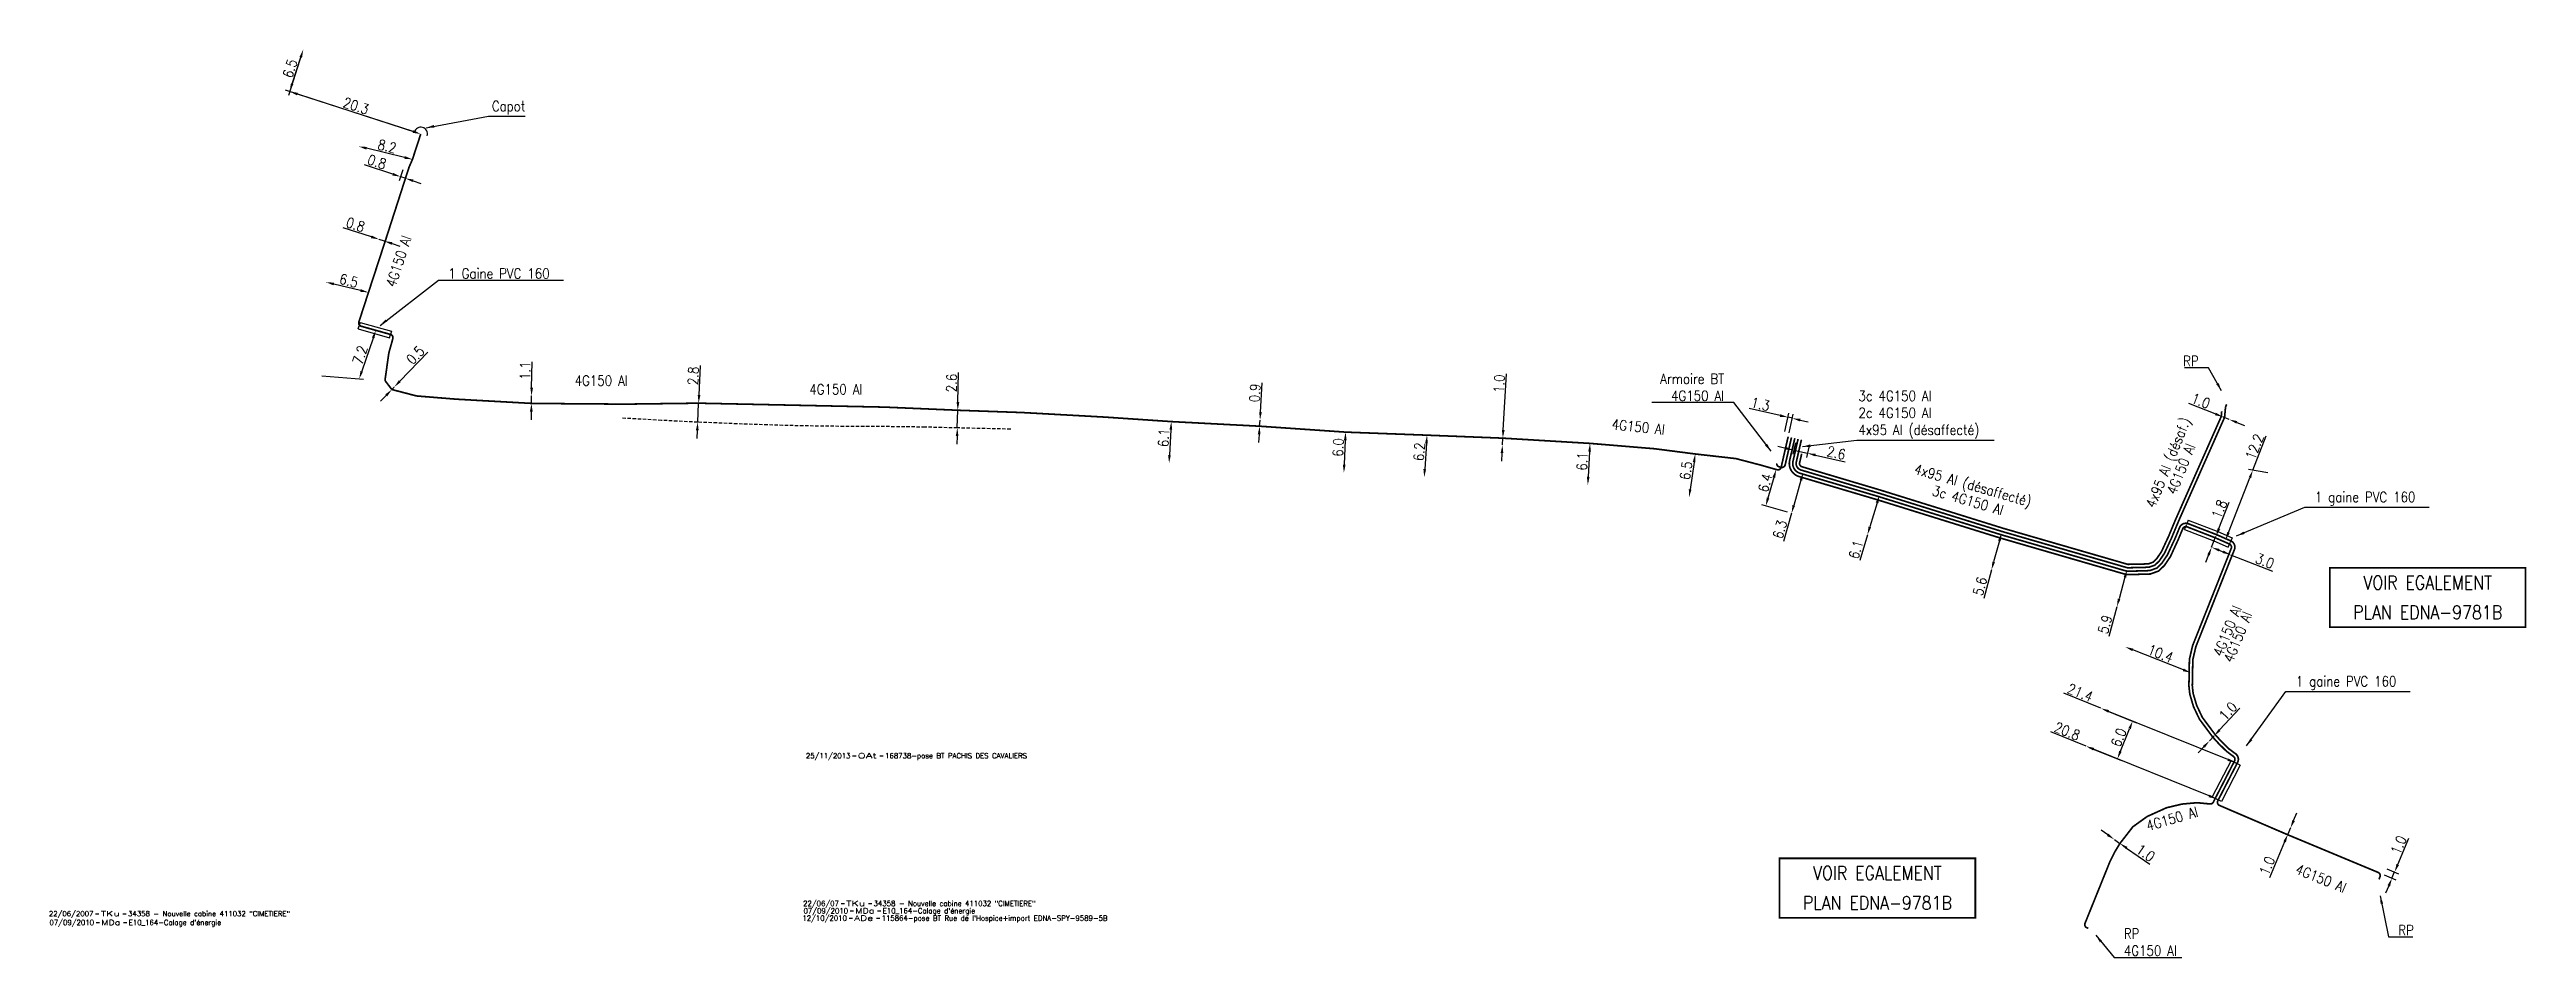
# Model space of a CAD drawing. Header units: millimetres. Extents: x 173000 to 173998, y 130000 to 131000.
# Drawn here: x 173399.7 to 173764.4, y 130481.5 to 130615.2 of the extents above; entities that cross this region are included whole.
import ezdxf
from ezdxf.enums import TextEntityAlignment as Align

# ---------------------------------------------------------------- set-up
doc = ezdxf.new("R2010")
doc.units = ezdxf.units.MM
doc.header["$PDMODE"] = 34
doc.linetypes.add('B_ST_Al', pattern=[2000, 1000, 1000])
doc.linetypes.add('DASHED', pattern=[0.75, 0.5, -0.25])
doc.layers.get('0').update_dxf_attribs({"linetype": 'CONTINUOUS'})
doc.layers.get('Defpoints').update_dxf_attribs({"linetype": 'CONTINUOUS'})
for name, color, linetype in [('B_100', 3, 'CONTINUOUS'), ('B_110', 1, 'CONTINUOUS'), ('B_300', 7, 'CONTINUOUS'), ('B_400', 7, 'CONTINUOUS'), ('B_900', 7, 'CONTINUOUS'), ('B_908', 252, 'CONTINUOUS')]:
    doc.layers.add(name, color=color, linetype=linetype)
doc.layers.add('B_910', color=7, linetype='CONTINUOUS', plot=False)
doc.styles.get("Standard").update_dxf_attribs({"font": 'romans.shx', "width": 0.85})
doc.linetypes.add('BT_HS', pattern='A,2,-1,["E",Standard,S=0.85,R=0,X=-0.27,Y=-0.4],-1', length=4)
doc.dimstyles.get("Standard").update_dxf_attribs({"dimtxt": 1.5, "dimasz": 1.2, "dimexe": 0.625, "dimexo": 0.625, "dimgap": 0.25, "dimtad": 1, "dimdec": 1, "dimzin": 0, "dimdsep": 46, "dimtxsty": 'Standard', "dimcen": -0.5, "dimadec": 0, "dimazin": 0, "dimtfac": 1, "dimtdec": 1, "dimtmove": 0, "dimatfit": 3, "dimfxl": 1, "dimtolj": 1, "dimtzin": 0, "dimarcsym": 0})

msp = doc.modelspace()

# ---------------------------------------------------------------- texts
at = {"layer": 'B_100', "linetype": 'Continuous', "width": 0.85}
for s, rotation, p in [('4G150 Al', 68, (173713.52, 130553.4)), ('3c 4G150 Al', 343.9087, (173682.15, 130548.78))]:
    msp.add_text(s, height=1.5, rotation=rotation, dxfattribs=at).set_placement(p, align=Align.MIDDLE)
at = {"layer": 'B_100', "linetype": 'B_ST_Al', "width": 0.85}
for rotation, p in [(68, (173720.36, 130529.55)), (68, (173721.9, 130528.66)), (16.136, (173712.21, 130501.89)), (338, (173734.14, 130493.11))]:
    msp.add_text('4G150 Al', height=1.5, rotation=rotation, dxfattribs=at).set_placement(p, align=Align.MIDDLE)
at = {"layer": 'B_100', "insert": (173716.14, 130568.54), "char_height": 1.5, "attachment_point": 9}
msp.add_mtext('RP', dxfattribs=at)
at = {"layer": 'B_100', "linetype": 'Continuous', "insert": (173666.03, 130557.9), "char_height": 1.5, "attachment_point": 7}
msp.add_mtext('3c 4G150 Al\\P{\\C1;2c 4G150 Al\\P\\C252;4x95 Al (désaffecté)}', dxfattribs=at)
at = {"layer": 'B_100', "linetype": 'B_ST_Al', "char_height": 1.5, "attachment_point": 7}
for s, insert in [('RP\\P4G150 Al', (173705.11, 130481.72)), ('RP', (173745.52, 130484.73))]:
    msp.add_mtext(s, dxfattribs=dict(at, insert=insert))
at = {"layer": 'B_110', "linetype": 'Continuous', "width": 0.85}
for rotation, p in [(71.9266, (173451.08, 130583.98)), (359.9602, (173480.9, 130566.4)), (359.9602, (173515.45, 130565.12)), (354.0376, (173633.62, 130559.59))]:
    msp.add_text('4G150 Al', height=1.5, rotation=rotation, dxfattribs=at).set_placement(p, align=Align.MIDDLE)
at = {"layer": 'B_110', "char_height": 1.5, "attachment_point": 9}
for s, insert in [('\\A1;', (173714.16, 130570.54)), ('Armoire BT\\P4G150 Al', (173646.25, 130563.42))]:
    msp.add_mtext(s, dxfattribs=dict(at, insert=insert))
at = {"layer": 'B_300', "linetype": 'Continuous', "insert": (173469.72, 130606.58), "char_height": 1.5, "attachment_point": 6}
msp.add_mtext('Capot', dxfattribs=at)
at = {"layer": 'B_400', "char_height": 1.5}
for s, insert, attachment_point in [('1 Gaine PVC 160 ', (173458.39, 130582.17), 4), ('1 gaine PVC 160', (173733.23, 130548.01), 7), ('1 gaine PVC 160', (173730.43, 130520.87), 7)]:
    msp.add_mtext(s, dxfattribs=dict(at, insert=insert, attachment_point=attachment_point))
at = {"layer": 'B_900', "width": 0.85}
for s, p in [('VOIR EGALEMENT', (173749.85, 130535.66)), ('PLAN EDNA-9781B', (173749.85, 130531.29)), ('VOIR EGALEMENT', (173668.82, 130492.89)), ('PLAN EDNA-9781B', (173668.82, 130488.51))]:
    msp.add_text(s, height=2, dxfattribs=at).set_placement(p, align=Align.CENTER)
at = {"layer": 'B_908', "color": 252, "linetype": 'Continuous', "width": 0.85}
msp.add_text('4x95 Al (désaf.)', height=1.5, rotation=68, dxfattribs=at).set_placement((173711.72, 130554.31), align=Align.MIDDLE)
at = {"layer": 'B_908', "linetype": 'BT_HS', "width": 0.85}
msp.add_text('4x95 Al (désaffecté)', height=1.5, rotation=343.9087, dxfattribs=at).set_placement((173682.85, 130550.88), align=Align.MIDDLE)

# ---------------------------------------------------------------- blocks, each defined once
blk = doc.blocks.new('GIS_MODF')
at = {"color": 0, "linetype": 'Continuous', "flags": 128}
for points in [[(-2.26, -0.01), (-1.76, -0.01)], [(1.76, -0.01), (2.26, -0.01)]]:
    blk.add_lwpolyline(points, dxfattribs=at)
at = {"color": 0, "linetype": 'Continuous'}
blk.add_attdef('DATE', text='', height=0.75, dxfattribs=at).set_placement((-2.58, -0.39), align=Align.RIGHT)
at = {"color": 0, "linetype": 'Continuous', "width": 3.590909}
blk.add_attdef('USER', text='', height=0.75, dxfattribs=at).set_placement((-1.52, -0.39), (1.31, -0.39), align=Align.FIT)
at = {"color": 0, "linetype": 'Continuous'}
blk.add_attdef('DESC', (2.53, -0.39), '', height=0.75, dxfattribs=at)
blk = doc.blocks.new('*D68')
at = {"layer": 'B_100', "color": 0, "linetype": 'Continuous', "lineweight": -2}
for p, q in [((173657.56, 130551.73), (173656.51, 130548.03)), ((173656.18, 130546.87), (173654.99, 130542.73))]:
    blk.add_line(p, q, dxfattribs=at)
at = {"layer": 'B_100', "color": 0, "linetype": 'Continuous'}
for points in [[(173657.37, 130551.78), (173657.76, 130551.67), (173657.89, 130552.88)], [(173656.32, 130548.08), (173656.7, 130547.97), (173656.18, 130546.87)]]:
    blk.add_solid(points, dxfattribs=at)
at = {"layer": 'Defpoints', "color": 0, "linetype": 'Continuous'}
for p in [(173657.89, 130552.88), (173656.18, 130546.87), (173656.18, 130546.87)]:
    blk.add_point(p, dxfattribs=at)
at = {"layer": 'B_100', "color": 0, "linetype": 'Continuous', "insert": (173654.46, 130544.5), "char_height": 1.5, "attachment_point": 5, "rotation": 74.0593}
blk.add_mtext('\\A1;6.3', dxfattribs=at)
blk = doc.blocks.new('*D69')
at = {"layer": 'B_100', "color": 0, "linetype": 'Continuous', "lineweight": -2}
for p, q in [((173668.78, 130548.4), (173667.7, 130544.86)), ((173667.36, 130543.71), (173666.21, 130539.93))]:
    blk.add_line(p, q, dxfattribs=at)
at = {"layer": 'B_100', "color": 0, "linetype": 'Continuous'}
for points in [[(173668.58, 130548.45), (173668.97, 130548.34), (173669.12, 130549.54)], [(173667.51, 130544.91), (173667.9, 130544.8), (173667.36, 130543.71)]]:
    blk.add_solid(points, dxfattribs=at)
at = {"layer": 'Defpoints', "color": 0, "linetype": 'Continuous'}
for p in [(173669.12, 130549.54), (173667.36, 130543.71), (173667.36, 130543.71)]:
    blk.add_point(p, dxfattribs=at)
at = {"layer": 'B_100', "color": 0, "linetype": 'Continuous', "insert": (173665.65, 130541.53), "char_height": 1.5, "attachment_point": 5, "rotation": 73.1549}
blk.add_mtext('\\A1;6.1', dxfattribs=at)
blk = doc.blocks.new('*D70')
at = {"layer": 'B_100', "color": 0, "linetype": 'Continuous', "lineweight": -2}
for p, q in [((173686.78, 130542.79), (173685.94, 130539.7)), ((173685.63, 130538.55), (173684.48, 130534.33))]:
    blk.add_line(p, q, dxfattribs=at)
at = {"layer": 'B_100', "color": 0, "linetype": 'Continuous'}
for points in [[(173686.59, 130542.84), (173686.98, 130542.74), (173687.1, 130543.95)], [(173685.75, 130539.76), (173686.14, 130539.65), (173685.63, 130538.55)]]:
    blk.add_solid(points, dxfattribs=at)
at = {"layer": 'Defpoints', "color": 0, "linetype": 'Continuous'}
for p in [(173687.1, 130543.95), (173685.63, 130538.55), (173685.63, 130538.55)]:
    blk.add_point(p, dxfattribs=at)
at = {"layer": 'B_100', "color": 0, "linetype": 'Continuous', "insert": (173683.93, 130536.12), "char_height": 1.5, "attachment_point": 5, "rotation": 74.7396}
blk.add_mtext('\\A1;5.6', dxfattribs=at)
blk = doc.blocks.new('*D71')
at = {"layer": 'B_100', "color": 0, "linetype": 'Continuous', "lineweight": -2}
for p, q in [((173719.15, 130541.42), (173719.7, 130541.2)), ((173720.82, 130540.76), (173726.98, 130538.34))]:
    blk.add_line(p, q, dxfattribs=at)
at = {"layer": 'B_100', "color": 0, "linetype": 'Continuous'}
for points in [[(173719.22, 130541.61), (173719.07, 130541.24), (173718.03, 130541.86)], [(173719.78, 130541.39), (173719.63, 130541.02), (173720.82, 130540.76)]]:
    blk.add_solid(points, dxfattribs=at)
at = {"layer": 'Defpoints', "color": 0, "linetype": 'Continuous'}
for p in [(173718.03, 130541.86), (173718.03, 130541.86), (173720.82, 130540.76)]:
    blk.add_point(p, dxfattribs=at)
at = {"layer": 'B_100', "color": 0, "linetype": 'Continuous', "insert": (173725.87, 130539.85), "char_height": 1.5, "attachment_point": 5, "rotation": 338.5097}
blk.add_mtext('\\A1;3.0', dxfattribs=at)
blk = doc.blocks.new('*D72')
at = {"layer": 'B_100', "color": 0, "linetype": 'Continuous', "lineweight": -2}
for p, q in [((173719.11, 130544.61), (173720.64, 130548.51)), ((173718.03, 130541.86), (173718.67, 130543.49)), ((173717.59, 130540.75), (173717.15, 130539.63))]:
    blk.add_line(p, q, dxfattribs=at)
at = {"layer": 'B_100', "color": 0, "linetype": 'Continuous'}
for points in [[(173718.92, 130544.68), (173719.3, 130544.54), (173718.67, 130543.49)], [(173717.4, 130540.82), (173717.78, 130540.67), (173718.03, 130541.86)]]:
    blk.add_solid(points, dxfattribs=at)
at = {"layer": 'Defpoints', "color": 0, "linetype": 'Continuous'}
for p in [(173718.67, 130543.49), (173718.03, 130541.86), (173718.03, 130541.86)]:
    blk.add_point(p, dxfattribs=at)
at = {"layer": 'B_100', "color": 0, "linetype": 'Continuous', "insert": (173719.17, 130547.48), "char_height": 1.5, "attachment_point": 5, "rotation": 68.5097}
blk.add_mtext('\\A1;1.8', dxfattribs=at)
blk = doc.blocks.new('*D73')
at = {"layer": 'B_100', "color": 0, "linetype": 'Continuous', "lineweight": -2}
for p, q in [((173701.74, 130518.15), (173696.25, 130520.37)), ((173720.42, 130510.6), (173702.85, 130517.7))]:
    blk.add_line(p, q, dxfattribs=at)
at = {"layer": 'B_100', "color": 0, "linetype": 'Continuous'}
for points in [[(173702.93, 130517.89), (173702.78, 130517.52), (173701.74, 130518.15)], [(173720.5, 130510.78), (173720.35, 130510.41), (173721.53, 130510.15)]]:
    blk.add_solid(points, dxfattribs=at)
at = {"layer": 'Defpoints', "color": 0, "linetype": 'Continuous'}
for p in [(173701.74, 130518.15), (173701.74, 130518.15), (173721.53, 130510.15)]:
    blk.add_point(p, dxfattribs=at)
at = {"layer": 'B_100', "color": 0, "linetype": 'Continuous', "insert": (173698.69, 130520.46), "char_height": 1.5, "attachment_point": 5, "rotation": 337.9826}
blk.add_mtext('\\A1;21.4', dxfattribs=at)
blk = doc.blocks.new('*D74')
at = {"layer": 'B_100', "color": 0, "linetype": 'Continuous', "lineweight": -2}
for p, q in [((173699.54, 130512.58), (173694.36, 130514.68)), ((173717.66, 130505.25), (173700.65, 130512.13))]:
    blk.add_line(p, q, dxfattribs=at)
at = {"layer": 'B_100', "color": 0, "linetype": 'Continuous'}
for points in [[(173700.73, 130512.32), (173700.58, 130511.95), (173699.54, 130512.58)], [(173717.74, 130505.44), (173717.59, 130505.07), (173718.78, 130504.8)]]:
    blk.add_solid(points, dxfattribs=at)
at = {"layer": 'Defpoints', "color": 0, "linetype": 'Continuous'}
for p in [(173699.54, 130512.58), (173699.54, 130512.58), (173718.78, 130504.8)]:
    blk.add_point(p, dxfattribs=at)
at = {"layer": 'B_100', "color": 0, "linetype": 'Continuous', "insert": (173696.77, 130514.78), "char_height": 1.5, "attachment_point": 5, "rotation": 337.9826}
blk.add_mtext('\\A1;20.8', dxfattribs=at)
blk = doc.blocks.new('*D75')
at = {"layer": 'B_100', "color": 0, "linetype": 'Continuous', "lineweight": -2}
for p, q in [((173702.24, 130517.95), (173706.99, 130516.03)), ((173704.61, 130511.82), (173705.96, 130515.15)), ((173699.99, 130512.39), (173704.74, 130510.47))]:
    blk.add_line(p, q, dxfattribs=at)
at = {"layer": 'B_100', "color": 0, "linetype": 'Continuous'}
for points in [[(173705.77, 130515.23), (173706.14, 130515.08), (173706.41, 130516.27)], [(173704.42, 130511.89), (173704.79, 130511.74), (173704.16, 130510.7)]]:
    blk.add_solid(points, dxfattribs=at)
at = {"layer": 'Defpoints', "color": 0, "linetype": 'Continuous'}
for p in [(173701.66, 130518.18), (173706.41, 130516.27), (173699.42, 130512.62)]:
    blk.add_point(p, dxfattribs=at)
at = {"layer": 'B_100', "color": 0, "linetype": 'Continuous', "insert": (173704.35, 130513.86), "char_height": 1.5, "attachment_point": 5, "rotation": 67.9826}
blk.add_mtext('\\A1;6.0', dxfattribs=at)
blk = doc.blocks.new('*D76')
at = {"layer": 'B_100', "color": 0, "linetype": 'Continuous', "lineweight": -2}
for p, q in [((173719.21, 130514.96), (173722.19, 130518.15)), ((173717.71, 130513.35), (173718.39, 130514.08)), ((173716.89, 130512.47), (173716.07, 130511.6))]:
    blk.add_line(p, q, dxfattribs=at)
at = {"layer": 'B_100', "color": 0, "linetype": 'Continuous'}
for points in [[(173719.06, 130515.09), (173719.35, 130514.82), (173718.39, 130514.08)], [(173716.74, 130512.61), (173717.03, 130512.34), (173717.71, 130513.35)]]:
    blk.add_solid(points, dxfattribs=at)
at = {"layer": 'Defpoints', "color": 0, "linetype": 'Continuous'}
for p in [(173718.39, 130514.08), (173717.71, 130513.35), (173717.71, 130513.35)]:
    blk.add_point(p, dxfattribs=at)
at = {"layer": 'B_100', "color": 0, "linetype": 'Continuous', "insert": (173720.44, 130517.74), "char_height": 1.5, "attachment_point": 5, "rotation": 46.9267}
blk.add_mtext('\\A1;1.0', dxfattribs=at)
blk = doc.blocks.new('*D77')
at = {"layer": 'B_100', "color": 0, "linetype": 'Continuous', "lineweight": -2}
for p, q in [((173730.11, 130501.63), (173730.58, 130502.74)), ((173729.65, 130500.53), (173729.26, 130499.6)), ((173728.79, 130498.5), (173726.55, 130493.21))]:
    blk.add_line(p, q, dxfattribs=at)
at = {"layer": 'B_100', "color": 0, "linetype": 'Continuous'}
for points in [[(173728.6, 130498.58), (173728.97, 130498.42), (173729.26, 130499.6)], [(173729.93, 130501.71), (173730.3, 130501.55), (173729.65, 130500.53)]]:
    blk.add_solid(points, dxfattribs=at)
at = {"layer": 'Defpoints', "color": 0, "linetype": 'Continuous'}
for p in [(173729.26, 130499.6), (173729.65, 130500.53), (173729.65, 130500.53)]:
    blk.add_point(p, dxfattribs=at)
at = {"layer": 'B_100', "color": 0, "linetype": 'Continuous', "insert": (173726.21, 130494.97), "char_height": 1.5, "attachment_point": 5, "rotation": 67.0966}
blk.add_mtext('\\A1;1.0', dxfattribs=at)
blk = doc.blocks.new('*D78')
at = {"layer": 'B_100', "color": 0, "linetype": 'Continuous', "lineweight": -2}
blk.add_line((173713.87, 130523.82), (173706.43, 130526.75), dxfattribs=at)
at = {"layer": 'B_100', "color": 0, "linetype": 'Continuous'}
for points in [[(173706.5, 130526.94), (173706.35, 130526.57), (173705.31, 130527.19)], [(173713.94, 130524), (173713.79, 130523.63), (173714.98, 130523.38)]]:
    blk.add_solid(points, dxfattribs=at)
at = {"layer": 'Defpoints', "color": 0, "linetype": 'Continuous'}
for p in [(173705.31, 130527.19), (173705.31, 130527.19), (173714.98, 130523.38)]:
    blk.add_point(p, dxfattribs=at)
at = {"layer": 'B_100', "color": 0, "linetype": 'Continuous', "insert": (173710.51, 130526.21), "char_height": 1.5, "attachment_point": 5, "rotation": 338.4586}
blk.add_mtext('\\A1;10.4', dxfattribs=at)
blk = doc.blocks.new('*D79')
at = {"layer": 'B_100', "color": 0, "linetype": 'Continuous', "lineweight": -2}
for p, q in [((173724.1, 130553.22), (173726.06, 130558.25)), ((173720.51, 130544.04), (173723.66, 130552.1)), ((173726.32, 130552.84), (173723.47, 130553.33))]:
    blk.add_line(p, q, dxfattribs=at)
at = {"layer": 'B_100', "color": 0, "linetype": 'Continuous'}
for points in [[(173723.48, 130552.17), (173723.85, 130552.03), (173724.1, 130553.22)], [(173720.33, 130544.11), (173720.7, 130543.96), (173720.08, 130542.92)]]:
    blk.add_solid(points, dxfattribs=at)
at = {"layer": 'Defpoints', "color": 0, "linetype": 'Continuous'}
for p in [(173724.1, 130553.22), (173726.94, 130552.73), (173720.08, 130542.92)]:
    blk.add_point(p, dxfattribs=at)
at = {"layer": 'B_100', "color": 0, "linetype": 'Continuous', "insert": (173724.37, 130556.66), "char_height": 1.5, "attachment_point": 5, "rotation": 68.6835}
blk.add_mtext('\\A1;12.2', dxfattribs=at)
blk = doc.blocks.new('*D80')
at = {"layer": 'B_100', "color": 0, "linetype": 'Continuous', "lineweight": -2}
for p, q in [((173656.75, 130557.25), (173656.37, 130555.55)), ((173655.33, 130556.43), (173654.16, 130556.69)), ((173656.5, 130556.16), (173658.54, 130555.7)), ((173658.79, 130556.8), (173658.4, 130555.09)), ((173659.71, 130555.43), (173664.08, 130554.44))]:
    blk.add_line(p, q, dxfattribs=at)
at = {"layer": 'B_100', "color": 0, "linetype": 'Continuous'}
for points in [[(173655.38, 130556.62), (173655.29, 130556.23), (173656.5, 130556.16)], [(173659.75, 130555.63), (173659.66, 130555.24), (173658.54, 130555.7)]]:
    blk.add_solid(points, dxfattribs=at)
at = {"layer": 'Defpoints', "color": 0, "linetype": 'Continuous'}
for p in [(173656.89, 130557.86), (173658.93, 130557.41), (173658.54, 130555.7)]:
    blk.add_point(p, dxfattribs=at)
at = {"layer": 'B_100', "color": 0, "linetype": 'Continuous', "insert": (173662.76, 130555.76), "char_height": 1.5, "attachment_point": 5, "rotation": 347.1853}
blk.add_mtext('\\A1;2.6', dxfattribs=at)
blk = doc.blocks.new('*D81')
at = {"layer": 'B_100', "color": 0, "linetype": 'Continuous', "lineweight": -2}
for p, q in [((173745.45, 130495.15), (173747.08, 130499.01)), ((173743.42, 130493.62), (173745.16, 130492.88)), ((173744.12, 130492.02), (173743.65, 130490.92)), ((173743.81, 130494.54), (173745.55, 130493.8)), ((173744.59, 130493.13), (173744.98, 130494.05))]:
    blk.add_line(p, q, dxfattribs=at)
at = {"layer": 'B_100', "color": 0, "linetype": 'Continuous'}
for points in [[(173745.26, 130495.23), (173745.63, 130495.07), (173744.98, 130494.05)], [(173743.94, 130492.1), (173744.31, 130491.94), (173744.59, 130493.13)]]:
    blk.add_solid(points, dxfattribs=at)
at = {"layer": 'Defpoints', "color": 0, "linetype": 'Continuous'}
for p in [(173742.84, 130493.87), (173743.23, 130494.79), (173744.98, 130494.05)]:
    blk.add_point(p, dxfattribs=at)
at = {"layer": 'B_100', "color": 0, "linetype": 'Continuous', "insert": (173745.58, 130498.02), "char_height": 1.5, "attachment_point": 5, "rotation": 67.0422}
blk.add_mtext('\\A1;1.0', dxfattribs=at)
blk = doc.blocks.new('*D82')
at = {"layer": 'B_100', "color": 0, "linetype": 'Continuous', "lineweight": -2}
for p, q in [((173718.58, 130561.5), (173714.68, 130563.04)), ((173720.62, 130560.69), (173719.69, 130561.06)), ((173721.74, 130560.25), (173722.86, 130559.81))]:
    blk.add_line(p, q, dxfattribs=at)
at = {"layer": 'B_100', "color": 0, "linetype": 'Continuous'}
for points in [[(173718.65, 130561.69), (173718.51, 130561.32), (173719.69, 130561.06)], [(173721.81, 130560.44), (173721.67, 130560.07), (173720.62, 130560.69)]]:
    blk.add_solid(points, dxfattribs=at)
at = {"layer": 'Defpoints', "color": 0, "linetype": 'Continuous'}
for p in [(173719.69, 130561.06), (173720.62, 130560.69), (173720.62, 130560.69)]:
    blk.add_point(p, dxfattribs=at)
at = {"layer": 'B_100', "color": 0, "linetype": 'Continuous', "insert": (173716.44, 130563.42), "char_height": 1.5, "attachment_point": 5, "rotation": 338.4505}
blk.add_mtext('\\A1;1.0', dxfattribs=at)
blk = doc.blocks.new('*D83')
at = {"layer": 'B_100', "color": 0, "linetype": 'Continuous', "lineweight": -2}
for p, q in [((173705.27, 130537.44), (173704.4, 130534.25)), ((173704.09, 130533.1), (173702.9, 130528.74))]:
    blk.add_line(p, q, dxfattribs=at)
at = {"layer": 'B_100', "color": 0, "linetype": 'Continuous'}
for points in [[(173705.08, 130537.49), (173705.47, 130537.39), (173705.59, 130538.6)], [(173704.21, 130534.31), (173704.6, 130534.2), (173704.09, 130533.1)]]:
    blk.add_solid(points, dxfattribs=at)
at = {"layer": 'Defpoints', "color": 0, "linetype": 'Continuous'}
for p in [(173705.59, 130538.6), (173704.09, 130533.1), (173704.09, 130533.1)]:
    blk.add_point(p, dxfattribs=at)
at = {"layer": 'B_100', "color": 0, "linetype": 'Continuous', "insert": (173702.35, 130530.51), "char_height": 1.5, "attachment_point": 5, "rotation": 74.7396}
blk.add_mtext('\\A1;5.9', dxfattribs=at)
blk = doc.blocks.new('*D84')
at = {"layer": 'B_100', "color": 0, "linetype": 'Continuous', "lineweight": -2}
for p, q in [((173702.73, 130499.52), (173701.75, 130500.21)), ((173703.72, 130498.83), (173704.54, 130498.26)), ((173705.52, 130497.58), (173708.96, 130495.18))]:
    blk.add_line(p, q, dxfattribs=at)
at = {"layer": 'B_100', "color": 0, "linetype": 'Continuous'}
for points in [[(173702.85, 130499.69), (173702.62, 130499.36), (173703.72, 130498.83)], [(173705.64, 130497.74), (173705.41, 130497.41), (173704.54, 130498.26)]]:
    blk.add_solid(points, dxfattribs=at)
at = {"layer": 'Defpoints', "color": 0, "linetype": 'Continuous'}
for p in [(173703.72, 130498.83), (173703.72, 130498.83), (173704.54, 130498.26)]:
    blk.add_point(p, dxfattribs=at)
at = {"layer": 'B_100', "color": 0, "linetype": 'Continuous', "insert": (173708.31, 130496.86), "char_height": 1.5, "attachment_point": 5, "rotation": 325.1265}
blk.add_mtext('\\A1;1.0', dxfattribs=at)
blk = doc.blocks.new('*D118')
at = {"layer": 'B_110', "color": 0, "linetype": 'Continuous', "lineweight": -2}
for p, q in [((173654.49, 130561.26), (173649.94, 130562.29)), ((173655.19, 130558.9), (173655.8, 130561.61)), ((173656.3, 130560.85), (173655.66, 130561)), ((173655.81, 130558.72), (173656.43, 130561.46)), ((173657.47, 130560.59), (173658.64, 130560.32))]:
    blk.add_line(p, q, dxfattribs=at)
at = {"layer": 'B_110', "color": 0, "linetype": 'Continuous'}
for points in [[(173654.53, 130561.46), (173654.45, 130561.07), (173655.66, 130561)], [(173657.51, 130560.78), (173657.42, 130560.39), (173656.3, 130560.85)]]:
    blk.add_solid(points, dxfattribs=at)
at = {"layer": 'Defpoints', "color": 0, "linetype": 'Continuous'}
for p in [(173655.66, 130561), (173655.05, 130558.29), (173655.68, 130558.11)]:
    blk.add_point(p, dxfattribs=at)
at = {"layer": 'B_110', "color": 0, "linetype": 'Continuous', "insert": (173651.61, 130562.94), "char_height": 1.5, "attachment_point": 5, "rotation": 347.2421}
blk.add_mtext('\\A1;1.3', dxfattribs=at)
blk = doc.blocks.new('*D119')
at = {"layer": 'B_110', "color": 0, "linetype": 'Continuous', "lineweight": -2}
for p, q in [((173653.33, 130553.48), (173653.31, 130553.49)), ((173653.58, 130552.16), (173652.71, 130549.11)), ((173655.58, 130547.04), (173651.78, 130548.13))]:
    blk.add_line(p, q, dxfattribs=at)
at = {"layer": 'B_110', "color": 0, "linetype": 'Continuous'}
for points in [[(173653.39, 130552.22), (173653.78, 130552.11), (173653.91, 130553.32)], [(173652.52, 130549.17), (173652.91, 130549.06), (173652.38, 130547.96)]]:
    blk.add_solid(points, dxfattribs=at)
at = {"layer": 'Defpoints', "color": 0, "linetype": 'Continuous'}
for p in [(173653.93, 130553.31), (173652.38, 130547.96), (173656.18, 130546.87)]:
    blk.add_point(p, dxfattribs=at)
at = {"layer": 'B_110', "color": 0, "linetype": 'Continuous', "insert": (173652.31, 130551.35), "char_height": 1.5, "attachment_point": 5, "rotation": 74.0593}
blk.add_mtext('\\A1;6.4', dxfattribs=at)
blk = doc.blocks.new('*D120')
at = {"layer": 'B_110', "color": 0, "linetype": 'Continuous', "lineweight": -2}
blk.add_line((173641.83, 130554.41), (173641.25, 130550.39), dxfattribs=at)
at = {"layer": 'B_110', "color": 0, "linetype": 'Continuous'}
for points in [[(173641.63, 130554.44), (173642.02, 130554.38), (173642, 130555.6)], [(173641.05, 130550.42), (173641.45, 130550.36), (173641.08, 130549.2)]]:
    blk.add_solid(points, dxfattribs=at)
at = {"layer": 'Defpoints', "color": 0, "linetype": 'Continuous'}
for p in [(173642, 130555.6), (173641.08, 130549.2), (173641.08, 130549.2)]:
    blk.add_point(p, dxfattribs=at)
at = {"layer": 'B_110', "color": 0, "linetype": 'Continuous', "insert": (173640.64, 130553.15), "char_height": 1.5, "attachment_point": 5, "rotation": 81.8018}
blk.add_mtext('\\A1;6.5', dxfattribs=at)
blk = doc.blocks.new('*D121')
at = {"layer": 'B_110', "color": 0, "linetype": 'Continuous', "lineweight": -2}
blk.add_line((173626.44, 130555.96), (173626.24, 130552.24), dxfattribs=at)
at = {"layer": 'B_110', "color": 0, "linetype": 'Continuous'}
for points in [[(173626.24, 130555.97), (173626.64, 130555.95), (173626.5, 130557.16)], [(173626.04, 130552.25), (173626.44, 130552.23), (173626.18, 130551.04)]]:
    blk.add_solid(points, dxfattribs=at)
at = {"layer": 'Defpoints', "color": 0, "linetype": 'Continuous'}
for p in [(173626.5, 130557.16), (173626.18, 130551.04), (173626.18, 130551.04)]:
    blk.add_point(p, dxfattribs=at)
at = {"layer": 'B_110', "color": 0, "linetype": 'Continuous', "insert": (173625.36, 130554.51), "char_height": 1.5, "attachment_point": 5, "rotation": 87.042}
blk.add_mtext('\\A1;6.1', dxfattribs=at)
blk = doc.blocks.new('*D122')
at = {"layer": 'B_110', "color": 0, "linetype": 'Continuous', "lineweight": -2}
for p, q in [((173613.73, 130559.13), (173614.21, 130567.39)), ((173613.61, 130556.93), (173613.66, 130557.93)), ((173613.54, 130555.74), (173613.47, 130554.54))]:
    blk.add_line(p, q, dxfattribs=at)
at = {"layer": 'B_110', "color": 0, "linetype": 'Continuous'}
for points in [[(173613.53, 130559.14), (173613.93, 130559.12), (173613.66, 130557.93)], [(173613.34, 130555.75), (173613.74, 130555.72), (173613.61, 130556.93)]]:
    blk.add_solid(points, dxfattribs=at)
at = {"layer": 'Defpoints', "color": 0, "linetype": 'Continuous'}
for p in [(173613.66, 130557.93), (173613.61, 130556.93), (173613.61, 130556.93)]:
    blk.add_point(p, dxfattribs=at)
at = {"layer": 'B_110', "color": 0, "linetype": 'Continuous', "insert": (173613.12, 130565.95), "char_height": 1.5, "attachment_point": 5, "rotation": 86.7072}
blk.add_mtext('\\A1;1.0', dxfattribs=at)
blk = doc.blocks.new('*D123')
at = {"layer": 'B_110', "color": 0, "linetype": 'Continuous', "lineweight": -2}
blk.add_line((173602.42, 130557.17), (173602.17, 130553.36), dxfattribs=at)
at = {"layer": 'B_110', "color": 0, "linetype": 'Continuous'}
for points in [[(173602.22, 130557.19), (173602.62, 130557.16), (173602.5, 130558.37)], [(173601.97, 130553.38), (173602.37, 130553.35), (173602.09, 130552.16)]]:
    blk.add_solid(points, dxfattribs=at)
at = {"layer": 'Defpoints', "color": 0, "linetype": 'Continuous'}
for p in [(173602.5, 130558.37), (173602.09, 130552.16), (173602.09, 130552.16)]:
    blk.add_point(p, dxfattribs=at)
at = {"layer": 'B_110', "color": 0, "linetype": 'Continuous', "insert": (173601.34, 130555.93), "char_height": 1.5, "attachment_point": 5, "rotation": 86.2316}
blk.add_mtext('\\A1;6.2', dxfattribs=at)
blk = doc.blocks.new('*D124')
at = {"layer": 'B_110', "color": 0, "linetype": 'Continuous', "lineweight": -2}
for p, q in [((173577.98, 130561.78), (173578.25, 130566.09)), ((173577.78, 130558.49), (173577.7, 130557.29)), ((173577.85, 130559.69), (173577.91, 130560.59))]:
    blk.add_line(p, q, dxfattribs=at)
at = {"layer": 'B_110', "color": 0, "linetype": 'Continuous'}
for points in [[(173577.79, 130561.8), (173578.18, 130561.77), (173577.91, 130560.59)], [(173577.58, 130558.5), (173577.98, 130558.48), (173577.85, 130559.69)]]:
    blk.add_solid(points, dxfattribs=at)
at = {"layer": 'Defpoints', "color": 0, "linetype": 'Continuous'}
for p in [(173577.85, 130559.69), (173577.91, 130560.59), (173577.91, 130560.59)]:
    blk.add_point(p, dxfattribs=at)
at = {"layer": 'B_110', "color": 0, "linetype": 'Continuous', "insert": (173577.16, 130564.59), "char_height": 1.5, "attachment_point": 5, "rotation": 86.4277}
blk.add_mtext('\\A1;0.9', dxfattribs=at)
blk = doc.blocks.new('*D125')
at = {"layer": 'B_110', "color": 0, "linetype": 'Continuous', "lineweight": -2}
blk.add_line((173564.78, 130559.18), (173564.58, 130555.43), dxfattribs=at)
at = {"layer": 'B_110', "color": 0, "linetype": 'Continuous'}
for points in [[(173564.58, 130559.19), (173564.98, 130559.17), (173564.85, 130560.37)], [(173564.38, 130555.44), (173564.78, 130555.42), (173564.52, 130554.24)]]:
    blk.add_solid(points, dxfattribs=at)
at = {"layer": 'Defpoints', "color": 0, "linetype": 'Continuous'}
for p in [(173564.85, 130560.37), (173564.52, 130554.24), (173564.52, 130554.24)]:
    blk.add_point(p, dxfattribs=at)
at = {"layer": 'B_110', "color": 0, "linetype": 'Continuous', "insert": (173563.72, 130557.99), "char_height": 1.5, "attachment_point": 5, "rotation": 86.9552}
blk.add_mtext('\\A1;6.1', dxfattribs=at)
blk = doc.blocks.new('*D126')
at = {"layer": 'B_110', "color": 0, "linetype": 'Continuous', "lineweight": -2}
for p, q in [((173533.43, 130563.24), (173533.53, 130567.61)), ((173533.34, 130559.44), (173533.4, 130562.04)), ((173533.31, 130558.24), (173533.28, 130557.04))]:
    blk.add_line(p, q, dxfattribs=at)
at = {"layer": 'B_110', "color": 0, "linetype": 'Continuous'}
for points in [[(173533.23, 130563.24), (173533.63, 130563.23), (173533.4, 130562.04)], [(173533.11, 130558.24), (173533.51, 130558.24), (173533.34, 130559.44)]]:
    blk.add_solid(points, dxfattribs=at)
at = {"layer": 'Defpoints', "color": 0, "linetype": 'Continuous'}
for p in [(173533.4, 130562.04), (173533.34, 130559.44), (173533.34, 130559.44)]:
    blk.add_point(p, dxfattribs=at)
at = {"layer": 'B_110', "color": 0, "linetype": 'Continuous', "insert": (173532.49, 130566.05), "char_height": 1.5, "attachment_point": 5, "rotation": 88.6506}
blk.add_mtext('\\A1;2.6', dxfattribs=at)
blk = doc.blocks.new('*D127')
at = {"layer": 'B_110', "color": 0, "linetype": 'Continuous', "lineweight": -2}
for p, q in [((173495.31, 130564.28), (173495.52, 130568.65)), ((173495.11, 130560.28), (173495.25, 130563.08)), ((173495.05, 130559.09), (173494.99, 130557.89))]:
    blk.add_line(p, q, dxfattribs=at)
at = {"layer": 'B_110', "color": 0, "linetype": 'Continuous'}
for points in [[(173495.11, 130564.29), (173495.51, 130564.27), (173495.25, 130563.08)], [(173494.85, 130559.1), (173495.25, 130559.08), (173495.11, 130560.28)]]:
    blk.add_solid(points, dxfattribs=at)
at = {"layer": 'Defpoints', "color": 0, "linetype": 'Continuous'}
for p in [(173495.25, 130563.08), (173495.11, 130560.28), (173495.11, 130560.28)]:
    blk.add_point(p, dxfattribs=at)
at = {"layer": 'B_110', "color": 0, "linetype": 'Continuous', "insert": (173494.44, 130567.11), "char_height": 1.5, "attachment_point": 5, "rotation": 87.1897}
blk.add_mtext('\\A1;2.8', dxfattribs=at)
blk = doc.blocks.new('*D128')
at = {"layer": 'B_110', "color": 0, "linetype": 'Continuous', "lineweight": -2}
for p, q in [((173470.66, 130565.35), (173470.73, 130569.17)), ((173470.61, 130561.85), (173470.59, 130560.65)), ((173470.63, 130563.05), (173470.64, 130564.15))]:
    blk.add_line(p, q, dxfattribs=at)
at = {"layer": 'B_110', "color": 0, "linetype": 'Continuous'}
for points in [[(173470.46, 130565.35), (173470.86, 130565.34), (173470.64, 130564.15)], [(173470.41, 130561.85), (173470.81, 130561.84), (173470.63, 130563.05)]]:
    blk.add_solid(points, dxfattribs=at)
at = {"layer": 'Defpoints', "color": 0, "linetype": 'Continuous'}
for p in [(173470.63, 130563.05), (173470.64, 130564.15), (173470.64, 130564.15)]:
    blk.add_point(p, dxfattribs=at)
at = {"layer": 'B_110', "color": 0, "linetype": 'Continuous', "insert": (173469.7, 130567.87), "char_height": 1.5, "attachment_point": 5, "rotation": 89.0701}
blk.add_mtext('\\A1;1.1', dxfattribs=at)
blk = doc.blocks.new('*D129')
at = {"layer": 'B_110', "color": 0, "linetype": 'Continuous', "lineweight": -2}
for p, q in [((173447.32, 130572.67), (173445.65, 130567.79)), ((173448.33, 130573.76), (173448.35, 130573.76)), ((173439.74, 130567.12), (173445.9, 130566.6))]:
    blk.add_line(p, q, dxfattribs=at)
at = {"layer": 'B_110', "color": 0, "linetype": 'Continuous'}
for points in [[(173447.13, 130572.74), (173447.51, 130572.61), (173447.71, 130573.81)], [(173445.46, 130567.85), (173445.84, 130567.72), (173445.26, 130566.65)]]:
    blk.add_solid(points, dxfattribs=at)
at = {"layer": 'Defpoints', "color": 0, "linetype": 'Continuous'}
for p in [(173447.69, 130573.81), (173439.1, 130567.18), (173445.26, 130566.65)]:
    blk.add_point(p, dxfattribs=at)
at = {"layer": 'B_110', "color": 0, "linetype": 'Continuous', "insert": (173445.4, 130570.17), "char_height": 1.5, "attachment_point": 5, "rotation": 71.1123}
blk.add_mtext('\\A1;7.2', dxfattribs=at)
blk = doc.blocks.new('*D130')
at = {"layer": 'B_110', "color": 0, "linetype": 'Continuous', "lineweight": -2}
for p, q in [((173451.25, 130566.32), (173455.36, 130570.61)), ((173450.08, 130565.09), (173450.42, 130565.45)), ((173450.87, 130565.02), (173450.87, 130565.02)), ((173449.25, 130564.23), (173448.42, 130563.36))]:
    blk.add_line(p, q, dxfattribs=at)
at = {"layer": 'B_110', "color": 0, "linetype": 'Continuous'}
for points in [[(173449.1, 130564.37), (173449.39, 130564.09), (173450.08, 130565.09)], [(173451.11, 130566.46), (173451.39, 130566.18), (173450.42, 130565.45)]]:
    blk.add_solid(points, dxfattribs=at)
at = {"layer": 'Defpoints', "color": 0, "linetype": 'Continuous'}
for p in [(173450.08, 130565.09), (173450.42, 130565.45), (173450.42, 130565.45)]:
    blk.add_point(p, dxfattribs=at)
at = {"layer": 'B_110', "color": 0, "linetype": 'Continuous', "insert": (173453.54, 130570.15), "char_height": 1.5, "attachment_point": 5, "rotation": 46.2048}
blk.add_mtext('\\A1;0.5', dxfattribs=at)
blk = doc.blocks.new('*D131')
at = {"layer": 'B_110', "color": 0, "linetype": 'Continuous', "lineweight": -2}
blk.add_line((173445.46, 130579.67), (173441.52, 130580.62), dxfattribs=at)
at = {"layer": 'B_110', "color": 0, "linetype": 'Continuous'}
for points in [[(173441.57, 130580.82), (173441.47, 130580.43), (173440.36, 130580.91)], [(173445.51, 130579.87), (173445.41, 130579.48), (173446.63, 130579.39)]]:
    blk.add_solid(points, dxfattribs=at)
at = {"layer": 'Defpoints', "color": 0, "linetype": 'Continuous'}
for p in [(173440.36, 130580.91), (173440.36, 130580.91), (173446.63, 130579.39)]:
    blk.add_point(p, dxfattribs=at)
at = {"layer": 'B_110', "color": 0, "linetype": 'Continuous', "insert": (173443.73, 130581.12), "char_height": 1.5, "attachment_point": 5, "rotation": 346.4126}
blk.add_mtext('\\A1;6.5', dxfattribs=at)
blk = doc.blocks.new('*D132')
at = {"layer": 'B_110', "color": 0, "linetype": 'Continuous', "lineweight": -2}
for p, q in [((173447.07, 130587.57), (173442.9, 130588.91)), ((173448.97, 130586.95), (173448.21, 130587.2)), ((173450.11, 130586.59), (173451.25, 130586.22))]:
    blk.add_line(p, q, dxfattribs=at)
at = {"layer": 'B_110', "color": 0, "linetype": 'Continuous'}
for points in [[(173447.13, 130587.76), (173447, 130587.38), (173448.21, 130587.2)], [(173450.17, 130586.78), (173450.05, 130586.4), (173448.97, 130586.95)]]:
    blk.add_solid(points, dxfattribs=at)
at = {"layer": 'Defpoints', "color": 0, "linetype": 'Continuous'}
for p in [(173448.21, 130587.2), (173448.21, 130587.2), (173448.97, 130586.95)]:
    blk.add_point(p, dxfattribs=at)
at = {"layer": 'B_110', "color": 0, "linetype": 'Continuous', "insert": (173444.72, 130589.37), "char_height": 1.5, "attachment_point": 5, "rotation": 342.1538}
blk.add_mtext('\\A1;0.8', dxfattribs=at)
blk = doc.blocks.new('*D133')
at = {"layer": 'B_110', "color": 0, "linetype": 'Continuous', "lineweight": -2}
blk.add_line((173451.94, 130599.26), (173446.35, 130600.61), dxfattribs=at)
at = {"layer": 'B_110', "color": 0, "linetype": 'Continuous'}
for points in [[(173446.4, 130600.81), (173446.3, 130600.42), (173445.18, 130600.89)], [(173451.99, 130599.46), (173451.89, 130599.07), (173453.11, 130598.98)]]:
    blk.add_solid(points, dxfattribs=at)
at = {"layer": 'Defpoints', "color": 0, "linetype": 'Continuous'}
for p in [(173445.18, 130600.89), (173445.18, 130600.89), (173453.11, 130598.98)]:
    blk.add_point(p, dxfattribs=at)
at = {"layer": 'B_110', "color": 0, "linetype": 'Continuous', "insert": (173449.38, 130600.91), "char_height": 1.5, "attachment_point": 5, "rotation": 346.4258}
blk.add_mtext('\\A1;8.2', dxfattribs=at)
blk = doc.blocks.new('*D134')
at = {"layer": 'B_110', "color": 0, "linetype": 'Continuous', "lineweight": -2}
for p, q in [((173450.22, 130596.8), (173446.06, 130598.16)), ((173451.69, 130597.45), (173451.16, 130595.83)), ((173452.07, 130596.19), (173451.36, 130596.43)), ((173452.4, 130597.22), (173451.88, 130595.6)), ((173453.21, 130595.82), (173454.35, 130595.45))]:
    blk.add_line(p, q, dxfattribs=at)
at = {"layer": 'B_110', "color": 0, "linetype": 'Continuous'}
for points in [[(173450.28, 130596.99), (173450.15, 130596.61), (173451.36, 130596.43)], [(173453.27, 130596.01), (173453.15, 130595.63), (173452.07, 130596.19)]]:
    blk.add_solid(points, dxfattribs=at)
at = {"layer": 'Defpoints', "color": 0, "linetype": 'Continuous'}
for p in [(173451.89, 130598.04), (173452.6, 130597.81), (173451.36, 130596.43)]:
    blk.add_point(p, dxfattribs=at)
at = {"layer": 'B_110', "color": 0, "linetype": 'Continuous', "insert": (173447.88, 130598.62), "char_height": 1.5, "attachment_point": 5, "rotation": 341.8675}
blk.add_mtext('\\A1;0.8', dxfattribs=at)
blk = doc.blocks.new('*D135')
at = {"layer": 'B_110', "color": 0, "linetype": 'Continuous', "lineweight": -2}
for p, q in [((173436.84, 130614.56), (173434.84, 130608.37)), ((173453.2, 130603.08), (173436.17, 130608.6))]:
    blk.add_line(p, q, dxfattribs=at)
at = {"layer": 'B_110', "color": 0, "linetype": 'Continuous'}
for points in [[(173436.23, 130608.79), (173436.11, 130608.41), (173435.03, 130608.97)], [(173453.26, 130603.27), (173453.14, 130602.89), (173454.34, 130602.71)]]:
    blk.add_solid(points, dxfattribs=at)
at = {"layer": 'Defpoints', "color": 0, "linetype": 'Continuous'}
for p in [(173437.03, 130615.15), (173435.03, 130608.97), (173454.34, 130602.71)]:
    blk.add_point(p, dxfattribs=at)
at = {"layer": 'B_110', "color": 0, "linetype": 'Continuous', "insert": (173444.8, 130606.85), "char_height": 1.5, "attachment_point": 5, "rotation": 342.0522}
blk.add_mtext('\\A1;20.3', dxfattribs=at)
blk = doc.blocks.new('B_300_05')
at = {"color": 0, "linetype": 'Continuous'}
blk.add_arc((0, 0), 1, 270, 90, dxfattribs=at)
at = {"color": 0, "linetype": 'Continuous', "width": 0.75, "flags": 3}
for tag, p in [('DEF_COUP', (0, -7.5)), ('DEF_LEG', (0, -5)), ('DEF_TYPE', (0, -10))]:
    blk.add_attdef(tag, text='', height=1.2, dxfattribs=at).set_placement(p, align=Align.MIDDLE)
blk = doc.blocks.new('*D138')
at = {"layer": 'B_110', "color": 0, "linetype": 'Continuous', "lineweight": -2}
blk.add_line((173590.46, 130557.63), (173590.31, 130554.03), dxfattribs=at)
at = {"layer": 'B_110', "color": 0, "linetype": 'Continuous'}
for points in [[(173590.26, 130557.63), (173590.66, 130557.62), (173590.51, 130558.82)], [(173590.11, 130554.04), (173590.51, 130554.02), (173590.26, 130552.83)]]:
    blk.add_solid(points, dxfattribs=at)
at = {"layer": 'Defpoints', "color": 0, "linetype": 'Continuous'}
for p in [(173590.51, 130558.82), (173590.26, 130552.83), (173590.26, 130552.83)]:
    blk.add_point(p, dxfattribs=at)
at = {"layer": 'B_110', "color": 0, "linetype": 'Continuous', "insert": (173589.42, 130556.57), "char_height": 1.5, "attachment_point": 5, "rotation": 87.59}
blk.add_mtext('\\A1;6.0', dxfattribs=at)
blk = doc.blocks.new('*D139')
at = {"layer": 'B_110', "color": 0, "linetype": 'Continuous', "lineweight": -2}
for p, q in [((173435.4, 130610.11), (173436.66, 130614.01)), ((173453.75, 130602.91), (173434.43, 130609.16))]:
    blk.add_line(p, q, dxfattribs=at)
at = {"layer": 'B_110', "color": 0, "linetype": 'Continuous'}
for points in [[(173436.47, 130614.07), (173436.85, 130613.95), (173437.03, 130615.15)], [(173435.21, 130610.17), (173435.59, 130610.05), (173435.03, 130608.97)]]:
    blk.add_solid(points, dxfattribs=at)
at = {"layer": 'Defpoints', "color": 0, "linetype": 'Continuous'}
for p in [(173437.03, 130615.15), (173437.03, 130615.15), (173454.34, 130602.71)]:
    blk.add_point(p, dxfattribs=at)
at = {"layer": 'B_110', "color": 0, "linetype": 'Continuous', "insert": (173435.08, 130612.37), "char_height": 1.5, "attachment_point": 5, "rotation": 72.0522}
blk.add_mtext('\\A1;6.5', dxfattribs=at)

# ---------------------------------------------------------------- dimensions: what is measured, and where the dimension line sits
at = {"layer": 'B_100', "linetype": 'Continuous'}
for base, p1, p2, angle, picture, middle in [((173720.62, 130560.69), (173719.69, 130561.06), (173720.62, 130560.69), 158.4505, '*D82', (173716.07, 130562.49)), ((173656.18, 130546.87), (173657.89, 130552.88), (173656.18, 130546.87), 74.0593, '*D68', (173655.42, 130544.22)), ((173667.36, 130543.71), (173669.12, 130549.54), (173667.36, 130543.71), 73.1549, '*D69', (173666.61, 130541.24)), ((173718.03, 130541.86), (173718.67, 130543.49), (173718.03, 130541.86), 68.5097, '*D72', (173720.1, 130547.12)), ((173685.63, 130538.55), (173687.1, 130543.95), (173685.63, 130538.55), 74.7396, '*D70', (173684.89, 130535.86)), ((173718.03, 130541.86), (173720.82, 130540.76), (173718.03, 130541.86), 338.5097, '*D71', (173725.51, 130538.92)), ((173705.31, 130527.19), (173714.98, 130523.38), (173705.31, 130527.19), 338.4586, '*D78', (173710.15, 130525.28)), ((173701.74, 130518.1528), (173721.533, 130510.149), (173701.74, 130518.1528), 337.9826, '*D73', (173698.3154, 130519.5377)), ((173706.41, 130516.27), (173699.42, 130512.62), (173701.66, 130518.18), 247.9826, '*D75', (173705.28, 130513.48)), ((173717.71, 130513.35), (173718.39, 130514.08), (173717.71, 130513.35), 46.9267, '*D76', (173721.17, 130517.06)), ((173699.54, 130512.58), (173718.78, 130504.8), (173699.54, 130512.58), 337.9826, '*D74', (173696.4, 130513.85)), ((173729.65, 130500.53), (173729.26, 130499.6), (173729.65, 130500.53), 247.0966, '*D77', (173727.14, 130494.59)), ((173703.72, 130498.83), (173704.54, 130498.26), (173703.72, 130498.83), 325.1265, '*D84', (173707.73, 130496.04)), ((173744.98, 130494.05), (173742.84, 130493.87), (173743.23, 130494.79), 247.0422, '*D81', (173746.5, 130497.63))]:
    dim = msp.add_linear_dim(base=base, p1=p1, p2=p2, angle=angle, dimstyle='Standard', dxfattribs=at)
    dim.commit()
    dim.dimension.update_dxf_attribs({"geometry": picture, "text_midpoint": middle, "dimtype": 160})
for base, p1, p2, angle, text, picture, middle in [((173658.54, 130555.7), (173656.89, 130557.86), (173658.93, 130557.41), 167.1853, '2.6', '*D80', (173662.54, 130554.79)), ((173724.1, 130553.22), (173720.08, 130542.92), (173726.94, 130552.73), 248.6835, '12.2', '*D79', (173725.3, 130556.3))]:
    dim = msp.add_linear_dim(base=base, p1=p1, p2=p2, angle=angle, text=text, dimstyle='Standard', dxfattribs=at)
    dim.commit()
    dim.dimension.update_dxf_attribs({"geometry": picture, "text_midpoint": middle, "dimtype": 160})
dim = msp.add_linear_dim(base=(173704.09, 130533.1), p1=(173705.59, 130538.6), p2=(173704.09, 130533.1), angle=74.7396, text='5.9', dimstyle='Standard', override={"dimtmove": 0}, dxfattribs=at)
dim.commit()
dim.dimension.update_dxf_attribs({"geometry": '*D83', "text_midpoint": (173703.31, 130530.24), "dimtype": 160})
at = {"layer": 'B_110', "linetype": 'Continuous'}
for base, p1, p2, angle, picture, middle in [((173437.03, 130615.15), (173454.34, 130602.71), (173437.03, 130615.15), 252.0522, '*D139', (173436.03, 130612.06)), ((173435.03, 130608.97), (173454.34, 130602.71), (173437.03, 130615.15), 342.0522, '*D135', (173444.5, 130605.9)), ((173445.18, 130600.89), (173453.11, 130598.98), (173445.18, 130600.89), 346.4258, '*D133', (173449.15, 130599.94)), ((173451.36, 130596.43), (173452.6, 130597.81), (173451.89, 130598.04), 341.8675, '*D134', (173447.57, 130597.67)), ((173448.21, 130587.2), (173448.97, 130586.95), (173448.21, 130587.2), 342.1538, '*D132', (173444.41, 130588.42)), ((173440.36, 130580.91), (173446.63, 130579.39), (173440.36, 130580.91), 346.4126, '*D131', (173443.49, 130580.15)), ((173450.42, 130565.45), (173450.08, 130565.09), (173450.42, 130565.45), 226.2048, '*D130', (173454.26, 130569.46)), ((173470.64, 130564.15), (173470.63, 130563.05), (173470.64, 130564.15), 269.0701, '*D128', (173470.7, 130567.86)), ((173495.11, 130560.28), (173495.25, 130563.08), (173495.11, 130560.28), 87.1897, '*D127', (173495.44, 130567.06)), ((173533.34, 130559.44), (173533.4, 130562.04), (173533.34, 130559.44), 88.6506, '*D126', (173533.49, 130566.02)), ((173577.91, 130560.59), (173577.85, 130559.69), (173577.91, 130560.59), 266.4277, '*D124', (173578.16, 130564.53)), ((173613.61, 130556.93), (173613.66, 130557.93), (173613.61, 130556.93), 86.7072, '*D122', (173614.12, 130565.9)), ((173564.52, 130554.24), (173564.85, 130560.37), (173564.52, 130554.24), 86.9552, '*D125', (173564.72, 130557.94)), ((173590.26, 130552.83), (173590.51, 130558.82), (173590.26, 130552.83), 87.59, '*D138', (173590.42, 130556.53)), ((173602.09, 130552.16), (173602.5, 130558.37), (173602.09, 130552.16), 86.2316, '*D123', (173602.34, 130555.87)), ((173626.18, 130551.04), (173626.5, 130557.16), (173626.18, 130551.04), 87.042, '*D121', (173626.36, 130554.46)), ((173641.08, 130549.2), (173642, 130555.6), (173641.08, 130549.2), 81.8018, '*D120', (173641.62, 130553.01))]:
    dim = msp.add_linear_dim(base=base, p1=p1, p2=p2, angle=angle, dimstyle='Standard', dxfattribs=at)
    dim.commit()
    dim.dimension.update_dxf_attribs({"geometry": picture, "text_midpoint": middle, "dimtype": 160})
for base, p1, p2, angle, text, picture, middle in [((173445.26, 130566.65), (173447.69, 130573.81), (173439.1, 130567.18), 71.1123, '7.2', '*D129', (173446.35, 130569.84)), ((173655.66, 130561), (173655.68, 130558.11), (173655.05, 130558.29), 347.2421, '1.3', '*D118', (173651.39, 130561.96)), ((173652.38, 130547.96), (173653.93, 130553.31), (173656.18, 130546.87), 74.0593, '6.4', '*D119', (173653.28, 130551.08))]:
    dim = msp.add_linear_dim(base=base, p1=p1, p2=p2, angle=angle, text=text, dimstyle='Standard', dxfattribs=at)
    dim.commit()
    dim.dimension.update_dxf_attribs({"geometry": picture, "text_midpoint": middle, "dimtype": 160})

# ---------------------------------------------------------------- linework, layer by layer
at = {"layer": 'B_100', "linetype": 'B_ST_Al', "const_width": 0.25, "flags": 128}
for points in [[(173657.63, 130557.7), (173656.88, 130554.42, 0.395725), (173657.57, 130553.24), (173669.2, 130549.78), (173687.17, 130544.19), (173705.62, 130538.85), (173707.56, 130538.88), (173708.83, 130538.93), (173709.68, 130539.23), (173710.31, 130539.83), (173711.09, 130540.98), (173711.72, 130542.35), (173712.14, 130543.25), (173712.86, 130544.98), (173713.24, 130545.88), (173719.91, 130560.92, 0.082165), (173719.95, 130561.08), (173720.07, 130562.4, -0.07781), (173720.1, 130562.55), (173720.25, 130562.91)], [(173656.66, 130557.92), (173655.9, 130554.65, 0.395725), (173657.28, 130552.28), (173668.91, 130548.83), (173686.9, 130543.23), (173705.49, 130537.84), (173707.35, 130537.88), (173709.02, 130537.93), (173710.22, 130538.36), (173711.08, 130539.18), (173711.97, 130540.49), (173712.64, 130541.96), (173713.12, 130543), (173713.78, 130544.59, -0.40753), (173714.42, 130544.87), (173718.57, 130543.26), (173720.66, 130542.34, -0.403611), (173720.92, 130541.7), (173720.59, 130540.86), (173715.23, 130527.37), (173714.76, 130525.34), (173714.73, 130523.38), (173714.69, 130521.46), (173714.82, 130520.25), (173715.36, 130518.41), (173716.24, 130516.55), (173718.18, 130513.94, 0.025127), (173718.21, 130513.9), (173719.1, 130512.93), (173720.21, 130511.84), (173721.27, 130511.05, -0.367508), (173721.42, 130510.42), (173718.28, 130504.33, -0.307591), (173717.79, 130504.07), (173715.89, 130504.25), (173713.66, 130504.05), (173711.4, 130503.51), (173708.56, 130502.23), (173706.44, 130500.71), (173704.54, 130498.26), (173703.77, 130497), (173703.07, 130495.6), (173699.39, 130486.49, 0.409695), (173699.65, 130485.85), (173699.88, 130485.75), (173699.88, 130485.75)], [(173657.14, 130557.81), (173656.39, 130554.53, 0.395725), (173657.43, 130552.76), (173669.05, 130549.31), (173687, 130543.72), (173705.56, 130538.34), (173707.51, 130538.38), (173708.92, 130538.43), (173709.95, 130538.79), (173710.7, 130539.51), (173711.53, 130540.74), (173712, 130541.77), (173712.63, 130543.11), (173713.32, 130544.78, -0.40753), (173714.6, 130545.33), (173718.77, 130543.72), (173720.86, 130542.8, -0.403611), (173721.39, 130541.52), (173721.05, 130540.67), (173715.71, 130527.22), (173715.26, 130525.28), (173715.23, 130523.37), (173715.19, 130521.48), (173715.31, 130520.35), (173715.83, 130518.59), (173716.67, 130516.81), (173718.57, 130514.26, 0.025127), (173718.6, 130514.22), (173719.46, 130513.28), (173720.53, 130512.22), (173721.57, 130511.45, -0.367508), (173721.86, 130510.19), (173718.95, 130504.54, 0.43496), (173719.2, 130503.85), (173729.23, 130499.54), (173742.55, 130493.99, -0.415627), (173742.82, 130493.33), (173742.68, 130492.97)]]:
    msp.add_lwpolyline(points, format="xyb", dxfattribs=at)
at = {"layer": 'B_110', "linetype": 'B_ST_Al', "const_width": 0.25, "flags": 128}
for points in [[(173655.68, 130558.15), (173654.65, 130553.65, -0.429771), (173654.03, 130553.28), (173651.73, 130553.94), (173647.99, 130554.92), (173642, 130555.6), (173636.03, 130556.37), (173626.5, 130557.16), (173613.66, 130557.93), (173602.5, 130558.37), (173590.51, 130558.82), (173577.85, 130559.69), (173564.84, 130560.37), (173555.09, 130561.03), (173542.94, 130561.7), (173533.4, 130562.04), (173522.66, 130562.5), (173513.22, 130562.7), (173495.25, 130563.08), (173484.47, 130562.94), (173477.43, 130562.99), (173470.63, 130563.05), (173459.54, 130563.67, -0.006215), (173459.54, 130563.67), (173453.77, 130564.14, -0.04361), (173453.68, 130564.15), (173450.24, 130565.05, -0.166847), (173449.97, 130565.23), (173449.18, 130566.26, -0.201204), (173449.09, 130566.63), (173449.62, 130570.42, -0.033685), (173449.63, 130570.48), (173450.22, 130572.58, 0.414528), (173449.88, 130573.2), (173445.56, 130574.41, -0.425979), (173445.22, 130575.05), (173446.63, 130579.39), (173449.09, 130586.92), (173452.6, 130597.81), (173453.11, 130598.98), (173454.33, 130602.72), (173454.33, 130602.72)], [(173653.99, 130554.2, 0.337215), (173654.35, 130553.71), (173654.62, 130553.64, 0.429771), (173655.24, 130554), (173656.17, 130558.03)]]:
    msp.add_lwpolyline(points, format="xyb", dxfattribs=at)
at = {"layer": 'B_110', "linetype": 'DASHED'}
msp.add_lwpolyline([(173541.2, 130559.25), (173533.34, 130559.44), (173528.58, 130559.55), (173525.61, 130559.6), (173522.64, 130559.63), (173519.65, 130559.64), (173516.66, 130559.66), (173513.67, 130559.69), (173510.67, 130559.74), (173507.67, 130559.81), (173501.7, 130560.01), (173495.11, 130560.28), (173489.77, 130560.55), (173483.81, 130560.89)], dxfattribs=at)
at = {"layer": 'B_110', "linetype": 'B_ST_Al', "const_width": 0.25, "flags": 128}
msp.add_lwpolyline([(173654.2, 130554.97), (173654.2, 130554.97), (173654.2, 130554.97), (173654.2, 130554.97), (173654.2, 130554.97), (173654.2, 130554.97), (173654.2, 130554.97), (173654.2, 130554.97)], close=True, dxfattribs=at)
at = {"layer": 'B_400', "color": 7, "linetype": 'CONTINUOUS'}
for p, q in [((173445.12, 130574.01), (173445.26, 130574.49)), ((173445.12, 130574.01), (173449.74, 130572.72)), ((173445.39, 130574.98), (173445.26, 130574.49)), ((173445.39, 130574.98), (173450.01, 130573.68)), ((173449.74, 130572.72), (173449.88, 130573.2)), ((173450.01, 130573.68), (173449.88, 130573.2)), ((173714.06, 130544.47), (173714.33, 130545.17)), ((173714.06, 130544.47), (173718.38, 130542.8)), ((173714.6, 130545.87), (173714.33, 130545.17)), ((173714.6, 130545.87), (173718.96, 130544.19)), ((173718.38, 130542.8), (173720.45, 130541.89)), ((173718.96, 130544.19), (173721.06, 130543.26)), ((173720.45, 130541.89), (173720.75, 130542.58)), ((173721.06, 130543.26), (173720.75, 130542.58)), ((173720.89, 130510.48), (173718.13, 130505.14)), ((173722.22, 130509.79), (173719.47, 130504.45)), ((173720.89, 130510.48), (173721.56, 130510.14)), ((173722.22, 130509.79), (173721.56, 130510.14)), ((173718.13, 130505.14), (173718.8, 130504.79)), ((173719.47, 130504.45), (173718.8, 130504.79))]:
    msp.add_line(p, q, dxfattribs=at)
at = {"layer": 'B_900', "const_width": 0.25}
for points in [[(173735.43, 130538.83), (173764.27, 130538.83), (173764.27, 130530.09), (173735.43, 130530.09)], [(173654.4, 130496.06), (173683.24, 130496.06), (173683.24, 130487.32), (173654.4, 130487.32)]]:
    msp.add_lwpolyline(points, close=True, dxfattribs=at)
at = {"layer": 'B_908', "linetype": 'BT_HS', "const_width": 0.25, "flags": 128}
msp.add_lwpolyline([(173657.67, 130555.64), (173657.37, 130554.31, 0.395725), (173657.71, 130553.72), (173669.34, 130550.26), (173687.3, 130544.67), (173705.69, 130539.35), (173707.75, 130539.39), (173708.73, 130539.42), (173709.41, 130539.67), (173709.93, 130540.16), (173710.65, 130541.22), (173711.25, 130542.52), (173711.69, 130543.45), (173712.4, 130545.17), (173712.78, 130546.07), (173719.42, 130561.05, 0.082159), (173719.46, 130561.21), (173719.52, 130561.87, -0.07781), (173719.52, 130561.87), (173719.52, 130561.87)], format="xyb", dxfattribs=at)

# ---------------------------------------------------------------- block references
at = {"layer": 'B_300', "rotation": 73.76219183078753}
msp.add_blockref('B_300_05', (173454.33, 130602.72), dxfattribs=at)
at = {"layer": 'B_910'}
ref = msp.add_blockref('GIS_MODF', (173520.18, 130511.18), dxfattribs=at)
ref.add_attrib('DATE', '25/11/2013', dxfattribs={"layer": '0', "color": 0, "linetype": 'Continuous', "height": 0.75}).set_placement((173517.6, 130510.79), align=Align.RIGHT)
ref.add_attrib('USER', 'OAt', dxfattribs={"layer": '0', "color": 0, "linetype": 'Continuous', "height": 0.75, "width": 1.58}).set_placement((173518.66, 130510.79), (173521.49, 130510.79), align=Align.FIT)
ref.add_attrib('DESC', '168738-pose BT PACHIS DES CAVALIERS', (173522.71, 130510.79), dxfattribs={"layer": '0', "color": 0, "linetype": 'Continuous', "height": 0.75})
ref = msp.add_blockref('GIS_MODF', (173408.71, 130487.92), dxfattribs=at)
ref.add_attrib('DATE', '22/06/2007', dxfattribs={"layer": '0', "color": 0, "linetype": 'Continuous', "height": 0.75}).set_placement((173406.13, 130487.54), align=Align.RIGHT)
ref.add_attrib('USER', 'TKu', dxfattribs={"layer": '0', "color": 0, "linetype": 'Continuous', "height": 0.75, "width": 1.519231}).set_placement((173407.2, 130487.54), (173410.02, 130487.54), align=Align.FIT)
ref.add_attrib('DESC', '34358 - Nouvelle cabine 411032 "CIMETIERE"', (173411.24, 130487.54), dxfattribs={"layer": '0', "color": 0, "linetype": 'Continuous', "height": 0.75})
ref = msp.add_blockref('GIS_MODF', (173518.48, 130489.43), dxfattribs=at)
ref.add_attrib('DATE', '22/06/07', dxfattribs={"layer": '0', "color": 0, "linetype": 'Continuous', "height": 0.75}).set_placement((173515.9, 130489.04), align=Align.RIGHT)
ref.add_attrib('USER', 'TKu', dxfattribs={"layer": '0', "color": 0, "linetype": 'Continuous', "height": 0.75, "width": 1.519231}).set_placement((173516.97, 130489.04), (173519.79, 130489.04), align=Align.FIT)
ref.add_attrib('DESC', '34358 - Nouvelle cabine 411032 "CIMETIERE"', (173521.01, 130489.04), dxfattribs={"layer": '0', "color": 0, "linetype": 'Continuous', "height": 0.75})
ref = msp.add_blockref('GIS_MODF', (173519.83, 130488.35), dxfattribs=at)
ref.add_attrib('DATE', '07/09/2010', dxfattribs={"layer": '0', "color": 0, "linetype": 'Continuous', "height": 0.75}).set_placement((173517.25, 130487.96), align=Align.RIGHT)
ref.add_attrib('USER', 'MDa', dxfattribs={"layer": '0', "color": 0, "linetype": 'Continuous', "height": 0.75, "width": 1.316667}).set_placement((173518.32, 130487.96), (173521.14, 130487.96), align=Align.FIT)
ref.add_attrib('DESC', "E10_164-Calage d'énergie", (173522.36, 130487.96), dxfattribs={"layer": '0', "color": 0, "linetype": 'Continuous', "height": 0.75})
ref = msp.add_blockref('GIS_MODF', (173408.8, 130486.63), dxfattribs=at)
ref.add_attrib('DATE', '07/09/2010', dxfattribs={"layer": '0', "color": 0, "linetype": 'Continuous', "height": 0.75}).set_placement((173406.22, 130486.24), align=Align.RIGHT)
ref.add_attrib('USER', 'MDa', dxfattribs={"layer": '0', "color": 0, "linetype": 'Continuous', "height": 0.75, "width": 1.316667}).set_placement((173407.29, 130486.24), (173410.11, 130486.24), align=Align.FIT)
ref.add_attrib('DESC', "E10_164-Calage d'énergie", (173411.33, 130486.24), dxfattribs={"layer": '0', "color": 0, "linetype": 'Continuous', "height": 0.75})
ref = msp.add_blockref('GIS_MODF', (173519.66, 130487.27), dxfattribs=at)
ref.add_attrib('DATE', '12/10/2010', dxfattribs={"layer": '0', "color": 0, "linetype": 'Continuous', "height": 0.75}).set_placement((173517.08, 130486.88), align=Align.RIGHT)
ref.add_attrib('USER', 'ADe', dxfattribs={"layer": '0', "color": 0, "linetype": 'Continuous', "height": 0.75, "width": 1.462963}).set_placement((173518.14, 130486.88), (173520.97, 130486.88), align=Align.FIT)
ref.add_attrib('DESC', "115864-pose BT Rue de l'Hospice+import EDNA-SPY-9589-5B", (173522.19, 130486.88), dxfattribs={"layer": '0', "color": 0, "linetype": 'Continuous', "height": 0.75})

msp.set_redraw_order([(e.dxf.handle, doc.entitydb.next_handle()) for e in msp.query("TEXT MTEXT ATTDEF DIMENSION ARC_DIMENSION")])  # texts and dimensions are drawn at this point

# ---------------------------------------------------------------- leaders
at = {"layer": 'B_100', "annotation_type": 0, "has_hookline": 1, "hookline_direction": 1, "text_width": 2.12}
msp.add_leader([(173719.48, 130564.92), (173717.59, 130568.29), (173716.39, 130568.29)], dimstyle='Standard', override={"dimgap": 0.25, "dimtad": 1}, dxfattribs=at)
at = {"layer": 'B_100', "linetype": 'Continuous', "annotation_type": 0, "has_hookline": 1, "hookline_direction": 0, "text_width": 19.97}
msp.add_leader([(173657.78, 130556.68), (173665.78, 130557.65)], dimstyle='Standard', override={"dimgap": 0.25, "dimtad": 1}, dxfattribs=at)
at = {"layer": 'B_100', "linetype": 'B_ST_Al', "annotation_type": 0, "has_hookline": 1, "hookline_direction": 0}
for points, text_width in [([(173742.87, 130490.56), (173744.07, 130484.48), (173745.27, 130484.48)], 2.12), ([(173700.97, 130484.76), (173703.66, 130481.47), (173704.86, 130481.47)], 8.56)]:
    msp.add_leader(points, dimstyle='Standard', override={"dimgap": 0.25, "dimtad": 1}, dxfattribs=dict(at, text_width=text_width))
at = {"layer": 'B_110', "annotation_type": 0, "has_hookline": 1, "hookline_direction": 1, "text_width": 10.62}
msp.add_leader([(173653.16, 130556.01), (173647.7, 130563.17), (173646.5, 130563.17)], dimstyle='Standard', override={"dimgap": 0.25, "dimtad": 1}, dxfattribs=at)
at = {"layer": 'B_300', "linetype": 'Continuous', "annotation_type": 0, "has_hookline": 1, "hookline_direction": 0, "text_width": 5.16}
msp.add_leader([(173455.13, 130603.64), (173464.31, 130605.33)], dimstyle='Standard', dxfattribs=at)
at = {"layer": 'B_400', "annotation_type": 0, "has_hookline": 1, "hookline_direction": 0, "text_width": 16.94}
msp.add_leader([(173448.34, 130574.53), (173456.94, 130581.17), (173458.14, 130581.17)], dimstyle='Standard', dxfattribs=at)
at = {"layer": 'B_400', "annotation_type": 0, "has_hookline": 1, "hookline_direction": 0, "text_width": 16.82}
for points in [[(173721.72, 130543.53), (173731.78, 130547.76), (173732.98, 130547.76)], [(173723.18, 130512.62), (173728.98, 130520.62), (173730.18, 130520.62)]]:
    msp.add_leader(points, dimstyle='Standard', override={"dimgap": 0.25, "dimtad": 1}, dxfattribs=at)

doc.saveas('drawing.dxf')
